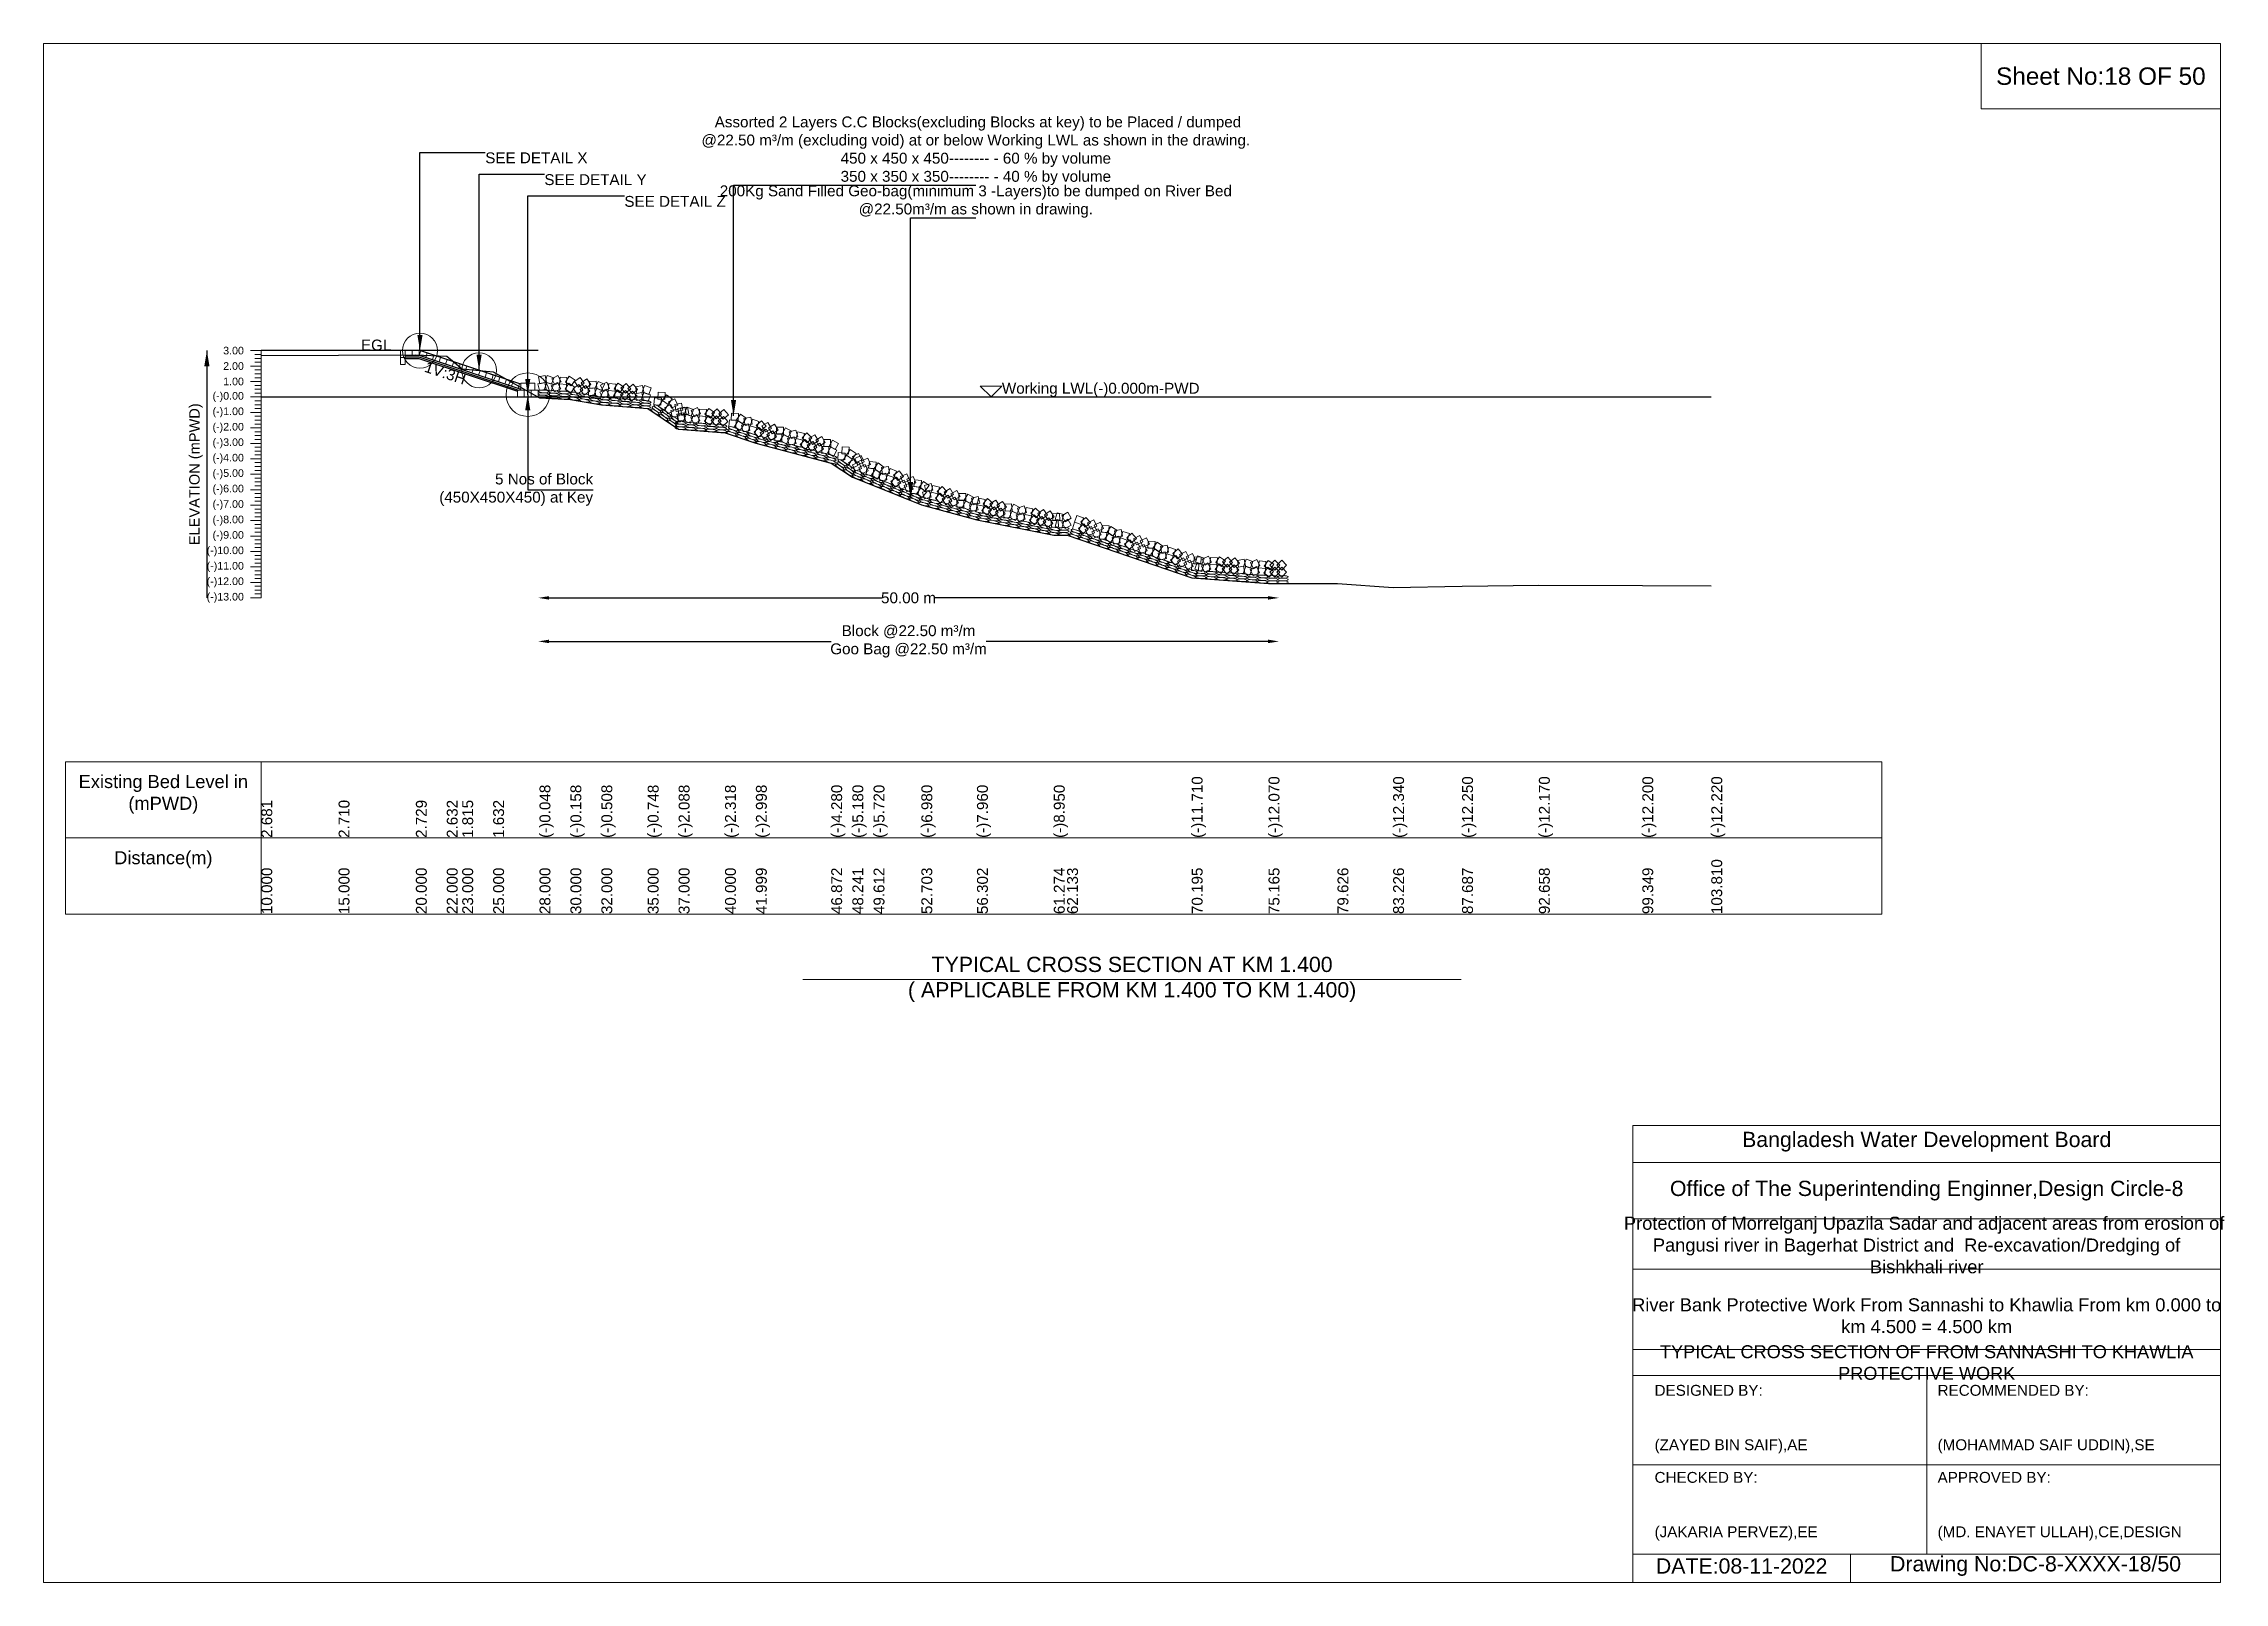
# Model space of a CAD drawing. Header units: inches. Extents: x 89000 to 845017, y -7071 to 0.
# Drawn here: x 355000 to 365017, y -7071 to 0 of the extents above; entities that cross this region are included whole.
import ezdxf

# ---------------------------------------------------------------- set-up
doc = ezdxf.new("R2010")
doc.units = ezdxf.units.IN
doc.header["$LTSCALE"] = 7
doc.header["$MEASUREMENT"] = 0
doc.header["$PDMODE"] = 3
for name, color, linetype, lineweight in [('Cross section Data Border', 7, 'Continuous', 9), ('Cross Section Labels', 7, 'Continuous', 9), ('Existing_Bed_Level for Xsection', 7, 'Continuous', 25), ('Long Section Labels', 7, 'Continuous', 9)]:
    doc.layers.add(name, color=color, linetype=linetype, lineweight=lineweight)
doc.styles.get("Standard").update_dxf_attribs({"font": 'arial.ttf'})
doc.dimstyles.new('Appron Lebeling Style', dxfattribs={"dimtxt": 50, "dimasz": 50, "dimexe": 0.18, "dimexo": 0.0625, "dimgap": 0.09, "dimtad": 0, "dimtih": 1, "dimtoh": 1, "dimdec": 4, "dimzin": 0, "dimdsep": 46, "dimtxsty": 'Standard', "dimcen": 0.09, "dimse1": 1, "dimse2": 1, "dimadec": 0, "dimazin": 0, "dimtfac": 1, "dimtdec": 4, "dimtofl": 0, "dimtmove": 0, "dimatfit": 3, "dimfxl": 1, "dimtolj": 1, "dimtzin": 0, "dimarcsym": 0})
doc.dimstyles.get("Standard").update_dxf_attribs({"dimtxt": 0.18, "dimasz": 0.18, "dimexe": 0.18, "dimexo": 0.0625, "dimgap": 0.09, "dimtad": 0, "dimtih": 1, "dimtoh": 1, "dimdec": 4, "dimzin": 0, "dimdsep": 46, "dimtxsty": 'Standard', "dimcen": 0.09, "dimadec": 0, "dimazin": 0, "dimtfac": 1, "dimtdec": 4, "dimtofl": 0, "dimtmove": 0, "dimatfit": 3, "dimfxl": 1, "dimtolj": 1, "dimtzin": 0, "dimarcsym": 0})

msp = doc.modelspace()

# ---------------------------------------------------------------- texts
at = {"layer": 'Cross section Data Border', "char_height": 60, "width": 800, "attachment_point": 5}
for s, insert in [('Existing Bed Level in (mPWD)', (355550, -3450)), ('Distance(m)', (355550, -3750))]:
    msp.add_mtext(s, dxfattribs=dict(at, insert=insert))
at = {"layer": 'Cross Section Labels'}
for s, insert, char_height, attachment_point in [('Sheet No:18 OF 50', (364450, -150), 80, 5), (' Assorted 2 Layers C.C Blocks(excluding Blocks at key) to be Placed / dumped^J@22.50 m³/m (excluding void) at or below Working LWL as shown in the drawing.^J450 x 450 x 450-------- - 60 % by volume^J350 x 350 x 350-------- - 40 % by volume', (359282.13894, -650), 50, 8), ('SEE DETAIL X', (357028.7588, -500), 50, 1), ('SEE DETAIL Y', (357300.3338, -600), 50, 1), ('SEE DETAIL Z', (357667.7588, -700), 50, 1), ('200Kg Sand Filled Geo-bag(minimum 3 -Layers)to be dumped on River Bed^J@22.50m³/m as shown in drawing.', (359282.13894, -800), 50, 8), ('EGL', (356597.50229, -1410.86), 50, 9), ('Working LWL(-)0.000m-PWD', (359401.9088, -1623.86), 50, 7), ('5 Nos of Block ^J(450X450X450) at Key', (357523.9838, -2049.86), 50, 6), ('TYPICAL CROSS SECTION AT KM 1.400^J( APPLICABLE FROM KM 1.400 TO KM 1.400)', (360000, -4300), 70, 5), ('Bangladesh Water Development Board', (363650, -5046), 70, 5), ('Office of The Superintending Enginner,Design Circle-8', (363650, -5271), 70, 5)]:
    msp.add_mtext(s, dxfattribs=dict(at, insert=insert, char_height=char_height, attachment_point=attachment_point))
at = {"layer": 'Cross Section Labels', "insert": (356853.32021, -1489.80076), "char_height": 50, "attachment_point": 2, "rotation": 341.565051177}
msp.add_mtext('1V:3H', dxfattribs=at)
at = {"layer": 'Cross Section Labels'}
for s, insert, char_height, width, attachment_point in [('Protection of Morrelganj Upazila Sadar and adjacent areas from erosion of  Pangusi river in Bagerhat District and  Re-excavation/Dredging of     Bishkhali river', (363650, -5521), 60, 2800, 5), ('River Bank Protective Work From Sannashi to Khawlia From km 0.000 to km 4.500 = 4.500 km', (363650, -5846), 60, 2700, 5), ('TYPICAL CROSS SECTION OF FROM SANNASHI TO KHAWLIA PROTECTIVE WORK', (363650, -6061), 59.5765532, 2800, 5), ('DESIGNED BY:^J^J^J(ZAYED BIN SAIF),AE', (362400, -6321), 50, 1400, 4), ('RECOMMENDED BY:^J^J^J(MOHAMMAD SAIF UDDIN),SE', (363700, -6321), 50, 1400, 4), ('CHECKED BY:^J^J^J(JAKARIA PERVEZ),EE', (362400, -6721), 50, 1400, 4), ('APPROVED BY:^J^J^J(MD. ENAYET ULLAH),CE,DESIGN', (363700, -6721), 50, 1400, 4), ('DATE:08-11-2022', (362800, -6996), 70, 1400, 5), ('Drawing No:DC-8-XXXX-18/50', (364150, -6996), 70, 2200, 5)]:
    msp.add_mtext(s, dxfattribs=dict(at, insert=insert, char_height=char_height, width=width, attachment_point=attachment_point))
at = {"layer": 'Long Section Labels', "char_height": 35, "attachment_point": 6}
for s, insert in [('3.00', (355920, -1410.86)), ('2.00', (355920, -1481.86)), ('(-)0.00', (355920, -1623.86)), ('1.00', (355920, -1552.86)), ('(-)1.00', (355920, -1694.86)), ('(-)2.00', (355920, -1765.86)), ('(-)3.00', (355920, -1836.86)), ('(-)4.00', (355920, -1907.86)), ('(-)5.00', (355920, -1978.86)), ('(-)6.00', (355920, -2049.86)), ('(-)7.00', (355920, -2120.86)), ('(-)8.00', (355920, -2191.86)), ('(-)9.00', (355920, -2262.86)), ('(-)10.00', (355920, -2333.86)), ('(-)11.00', (355920, -2404.86)), ('(-)12.00', (355920, -2475.86)), ('(-)13.00', (355920, -2546.86))]:
    msp.add_mtext(s, dxfattribs=dict(at, insert=insert))
at = {"layer": 'Long Section Labels', "rotation": 90}
for s, insert, char_height, attachment_point in [('ELEVATION (mPWD)', (355700, -1978.86), 48, 5), ('(-)11.710', (360273.83202, -3650), 50, 1), ('(-)12.070', (360626.75274, -3650), 50, 1), ('(-)12.070', (360626.75274, -3650), 50, 1), ('(-)12.340', (361199.07246, -3650), 50, 1), ('(-)12.250', (361515.78462, -3650), 50, 1), ('(-)12.170', (361868.74429, -3650), 50, 1), ('(-)12.200', (362343.76088, -3650), 50, 1), ('(-)12.220', (362660.52938, -3650), 50, 1), ('2.681', (356000, -3650), 50, 1), ('2.710', (356354.99651, -3650), 50, 1), ('2.729', (356709.99301, -3650), 50, 1), ('2.632', (356851.98438, -3650), 50, 1), ('1.815', (356922.99815, -3650), 50, 1), ('1.632', (357064.98952, -3650), 50, 1), ('(-)0.048', (357277.99466, -3650), 50, 1), ('(-)0.158', (357419.98603, -3650), 50, 1), ('(-)0.508', (357561.97739, -3650), 50, 1), ('(-)0.748', (357774.98253, -3650), 50, 1), ('(-)2.088', (357916.9739, -3650), 50, 1), ('(-)2.318', (358129.97904, -3650), 50, 1), ('(-)2.998', (358271.97041, -3650), 50, 1), ('(-)4.280', (358617.94183, -3650), 50, 1), ('(-)5.180', (358715.11259, -3650), 50, 1), ('(-)5.720', (358812.465, -3650), 50, 1), ('(-)6.980', (359031.90606, -3650), 50, 1), ('(-)7.960', (359287.47543, -3650), 50, 1), ('(-)8.950', (359640.45975, -3650), 50, 1), ('(-)8.950', (359640.45975, -3650), 50, 1), ('10.000', (356000, -4000), 50, 1), ('15.000', (356354.99651, -4000), 50, 1), ('20.000', (356709.99301, -4000), 50, 1), ('22.000', (356851.98438, -4000), 50, 1), ('23.000', (356922.99815, -4000), 50, 1), ('25.000', (357064.98952, -4000), 50, 1), ('28.000', (357277.99466, -4000), 50, 1), ('30.000', (357419.98603, -4000), 50, 1), ('32.000', (357561.97739, -4000), 50, 1), ('35.000', (357774.98253, -4000), 50, 1), ('37.000', (357916.9739, -4000), 50, 1), ('40.000', (358129.97904, -4000), 50, 1), ('41.999', (358271.97041, -4000), 50, 1), ('46.872', (358617.94183, -4000), 50, 1), ('48.241', (358715.11259, -4000), 50, 1), ('49.612', (358812.465, -4000), 50, 1), ('52.703', (359031.90606, -4000), 50, 1), ('56.302', (359287.47543, -4000), 50, 1), ('61.274', (359640.45975, -4000), 50, 1), ('62.133', (359701.46053, -4000), 50, 1), ('70.195', (360273.83202, -4000), 50, 1), ('75.165', (360626.75274, -4000), 50, 1), ('79.626', (360943.4268, -4000), 50, 1), ('83.226', (361199.07246, -4000), 50, 1), ('87.687', (361515.78462, -4000), 50, 1), ('92.658', (361868.74429, -4000), 50, 1), ('99.349', (362343.76088, -4000), 50, 1), ('103.810', (362660.52938, -4000), 50, 1)]:
    msp.add_mtext(s, dxfattribs=dict(at, insert=insert, char_height=char_height, attachment_point=attachment_point))

# ---------------------------------------------------------------- blocks, each defined once
blk = doc.blocks.new('*D291')
at = {"layer": 'Cross Section Labels', "color": 0, "lineweight": -2, "transparency": 16777216}
for p, q in [((357322, -2547), (358851, -2547)), ((360625, -2547), (359096, -2547))]:
    blk.add_line(p, q, dxfattribs=at)
at = {"layer": 'Cross Section Labels', "color": 0, "transparency": 16777216}
for points in [[(357322, -2539), (357322, -2555), (357272, -2547)], [(360625, -2539), (360625, -2555), (360675, -2547)]]:
    blk.add_solid(points, dxfattribs=at)
at = {"layer": 'Defpoints', "color": 0, "transparency": 16777216}
for p in [(357272, -1624), (360675, -2481), (360675, -2547)]:
    blk.add_point(p, dxfattribs=at)
at = {"layer": 'Cross Section Labels', "color": 0, "transparency": 16777216, "insert": (358973, -2547), "char_height": 50, "attachment_point": 5}
blk.add_mtext('\\A1;50.00 m', dxfattribs=at)
blk = doc.blocks.new('*D292')
at = {"layer": 'Cross Section Labels', "color": 0, "lineweight": -2, "transparency": 16777216}
for p, q in [((357322, -2747), (358618, -2747)), ((360625, -2747), (359329, -2747))]:
    blk.add_line(p, q, dxfattribs=at)
at = {"layer": 'Cross Section Labels', "color": 0, "transparency": 16777216}
for points in [[(357322, -2739), (357322, -2755), (357272, -2747)], [(360625, -2739), (360625, -2755), (360675, -2747)]]:
    blk.add_solid(points, dxfattribs=at)
at = {"layer": 'Defpoints', "color": 0, "transparency": 16777216}
for p in [(357272, -1624), (360675, -2481), (360675, -2747)]:
    blk.add_point(p, dxfattribs=at)
at = {"layer": 'Cross Section Labels', "color": 0, "transparency": 16777216, "insert": (358973, -2747), "char_height": 50, "attachment_point": 5}
blk.add_mtext('\\A1;Block @22.50 m³/m ^JGoo Bag @22.50 m³/m ', dxfattribs=at)

# ---------------------------------------------------------------- dimensions: what is measured, and where the dimension line sits
at = {"layer": 'Cross Section Labels'}
for base, text, picture, middle in [((360674.94418, -2546.86), '50.00 m', '*D291', (358973.42649, -2546.86)), ((360674.94418, -2746.86), 'Block @22.50 m³/m ^JGoo Bag @22.50 m³/m ', '*D292', (358973.42649, -2746.86))]:
    dim = msp.add_linear_dim(base=base, p1=(357271.9088, -1623.86), p2=(360674.94418, -2480.83), text=text, dimstyle='Appron Lebeling Style', dxfattribs=at)
    dim.commit()
    dim.dimension.update_dxf_attribs({"geometry": picture, "text_midpoint": middle})

# ---------------------------------------------------------------- linework, layer by layer
at = {"layer": 'Cross section Data Border'}
msp.add_lwpolyline([(355100, -3300), (363443.24145, -3300), (363443.24145, -4000), (355100, -4000)], close=True, dxfattribs=at)
for points in [[(356000, -3300), (356000, -4000)], [(355100, -3650), (363443.24145, -3650)]]:
    msp.add_lwpolyline(points, dxfattribs=at)
at = {"layer": 'Cross Section Labels'}
for points in [[(355000, 0), (365000, 0), (365000, -7071), (355000, -7071)], [(363900, 0), (365000, 0), (365000, -300), (363900, -300)], [(359351.9088, -1623.86), (359401.9088, -1573.86), (359301.9088, -1573.86)]]:
    msp.add_lwpolyline(points, close=True, dxfattribs=at)
for points in [[(358488, -4300), (360000, -4300), (361512, -4300)], [(362300, -7071), (362300, -4971), (365000, -4971)], [(362300, -5141), (365000, -5141)], [(362300, -5401), (365000, -5401)], [(362300, -5631), (365000, -5631)], [(362300, -6001), (365000, -6001)], [(362300, -6121), (365000, -6121)], [(363650, -6121), (363650, -6941)], [(362300, -6531), (365000, -6531)], [(362300, -6941), (365000, -6941)], [(363300, -6941), (363300, -7071)]]:
    msp.add_lwpolyline(points, dxfattribs=at)
for centre, radius in [((356728.7588, -1410.86), 80), ((357000.3338, -1501.385), 80), ((357223.9838, -1613.21), 100)]:
    msp.add_circle(centre, radius, dxfattribs=at)
at = {"layer": 'Existing_Bed_Level for Xsection'}
for points in [[(357271.9088, -1410.86), (356000, -1410.86)], [(356000, -1433.509), (356354.99651, -1431.45), (356709.99301, -1430.101), (356851.98438, -1436.988), (356922.99815, -1494.995), (357064.98952, -1507.988), (357277.99466, -1627.268), (357419.98603, -1635.078), (357561.97739, -1659.928), (357774.98253, -1676.968), (357916.9739, -1772.108), (358129.97904, -1788.438), (358271.97041, -1836.718), (358617.94183, -1927.74), (358715.11259, -1991.64), (358812.465, -2029.98), (359031.90606, -2119.44), (359287.47543, -2189.02), (359640.45975, -2259.31), (359701.46053, -2259.31), (360273.83202, -2455.27), (360626.75274, -2480.83), (360943.4268, -2480.83), (361199.07246, -2500), (361515.78462, -2493.61), (361868.74429, -2487.93), (362343.76088, -2490.06), (362660.52938, -2491.48)], [(357192.0338, -1565.285), (356732.03794, -1411.95305), (356728.7588, -1410.86), (356725.30229, -1410.86), (356661.40229, -1410.86)], [(356661.40229, -1432.16), (356725.30229, -1432.16), (357192.0338, -1587.73717)], [(356661.40229, -1439.26), (356724.15011, -1439.26), (357182.10011, -1591.91)], [(356661.40229, -1446.36), (356722.99794, -1446.36), (357176.0588, -1597.38029)], [(356000, -1623.86), (362660.52938, -1623.86)]]:
    msp.add_lwpolyline(points, dxfattribs=at)
at = {"layer": 'Long Section Labels'}
for points in [[(356000, -1410.86), (355950, -1410.86)], [(356000, -1481.86), (355950, -1481.86)], [(356000, -1428.61), (355970, -1428.61)], [(356000, -1446.36), (355970, -1446.36)], [(356000, -1464.11), (355970, -1464.11)], [(356000, -1499.61), (355970, -1499.61)], [(356000, -2546.86), (356000, -2475.86), (356000, -2404.86), (356000, -2333.86), (356000, -2262.86), (356000, -2191.86), (356000, -2120.86), (356000, -2049.86), (356000, -1978.86), (356000, -1907.86), (356000, -1836.86), (356000, -1765.86), (356000, -1694.86), (356000, -1623.86), (356000, -1552.86), (356000, -1481.86), (356000, -1410.86)], [(356000, -1552.86), (355950, -1552.86)], [(356000, -1517.36), (355970, -1517.36)], [(356000, -1535.11), (355970, -1535.11)], [(356000, -1570.61), (355970, -1570.61)], [(356000, -1588.36), (355970, -1588.36)], [(356000, -1623.86), (355950, -1623.86)], [(356000, -1694.86), (355950, -1694.86)], [(356000, -1606.11), (355970, -1606.11)], [(356000, -1641.61), (355970, -1641.61)], [(356000, -1659.36), (355970, -1659.36)], [(356000, -1677.11), (355970, -1677.11)], [(356000, -1765.86), (355950, -1765.86)], [(356000, -1712.61), (355970, -1712.61)], [(356000, -1730.36), (355970, -1730.36)], [(356000, -1748.11), (355970, -1748.11)], [(356000, -1783.61), (355970, -1783.61)], [(356000, -1801.36), (355970, -1801.36)], [(356000, -1836.86), (355950, -1836.86)], [(356000, -1819.11), (355970, -1819.11)], [(356000, -1854.61), (355970, -1854.61)], [(356000, -1872.36), (355970, -1872.36)], [(356000, -1890.11), (355970, -1890.11)], [(356000, -1907.86), (355950, -1907.86)], [(356000, -1978.86), (355950, -1978.86)], [(356000, -1925.61), (355970, -1925.61)], [(356000, -1943.36), (355970, -1943.36)], [(356000, -1961.11), (355970, -1961.11)], [(356000, -1996.61), (355970, -1996.61)], [(356000, -2049.86), (355950, -2049.86)], [(356000, -2014.36), (355970, -2014.36)], [(356000, -2032.11), (355970, -2032.11)], [(356000, -2067.61), (355970, -2067.61)], [(356000, -2085.36), (355970, -2085.36)], [(356000, -2103.11), (355970, -2103.11)], [(356000, -2120.86), (355950, -2120.86)], [(356000, -2191.86), (355950, -2191.86)], [(356000, -2138.61), (355970, -2138.61)], [(356000, -2156.36), (355970, -2156.36)], [(356000, -2174.11), (355970, -2174.11)], [(356000, -2262.86), (355950, -2262.86)], [(356000, -2209.61), (355970, -2209.61)], [(356000, -2227.36), (355970, -2227.36)], [(356000, -2245.11), (355970, -2245.11)], [(356000, -2280.61), (355970, -2280.61)], [(356000, -2298.36), (355970, -2298.36)], [(356000, -2333.86), (355950, -2333.86)], [(356000, -2316.11), (355970, -2316.11)], [(356000, -2351.61), (355970, -2351.61)], [(356000, -2369.36), (355970, -2369.36)], [(356000, -2387.11), (355970, -2387.11)], [(356000, -2404.86), (355950, -2404.86)], [(356000, -2475.86), (355950, -2475.86)], [(356000, -2422.61), (355970, -2422.61)], [(356000, -2440.36), (355970, -2440.36)], [(356000, -2458.11), (355970, -2458.11)], [(356000, -2493.61), (355970, -2493.61)], [(356000, -2546.86), (355950, -2546.86)], [(356000, -2511.36), (355970, -2511.36)], [(356000, -2529.11), (355970, -2529.11)]]:
    msp.add_lwpolyline(points, dxfattribs=at)
for points in [[(356661.40229, -1410.86), (356640.10229, -1410.86), (356640.10229, -1442.81), (356661.40229, -1442.81)], [(356661.40229, -1442.81), (356640.10229, -1442.81), (356640.10229, -1474.76), (356661.40229, -1474.76)], [(356693.35229, -1410.86), (356661.40229, -1410.86), (356661.40229, -1432.16), (356693.35229, -1432.16)], [(356725.30229, -1410.86), (356693.35229, -1410.86), (356693.35229, -1432.16), (356725.30229, -1432.16)], [(356762.34837, -1422.05652), (356732.03794, -1411.95305), (356725.30229, -1432.16), (356755.61272, -1442.26348)], [(356792.6588, -1432.16), (356762.34837, -1422.05652), (356755.61272, -1442.26348), (356785.92315, -1452.36695)], [(356822.96923, -1442.26348), (356792.6588, -1432.16), (356785.92315, -1452.36695), (356816.23358, -1462.47043)], [(356853.27966, -1452.36695), (356822.96923, -1442.26348), (356816.23358, -1462.47043), (356846.54401, -1472.57391)], [(356883.59009, -1462.47043), (356853.27966, -1452.36695), (356846.54401, -1472.57391), (356876.85444, -1482.67739)], [(356913.90053, -1472.57391), (356883.59009, -1462.47043), (356876.85444, -1482.67739), (356907.16487, -1492.78086)], [(356944.21096, -1482.67739), (356913.90053, -1472.57391), (356907.16487, -1492.78086), (356937.47531, -1502.88434)], [(356974.52139, -1492.78086), (356944.21096, -1482.67739), (356937.47531, -1502.88434), (356967.78574, -1512.98782)], [(357004.83182, -1502.88434), (356974.52139, -1492.78086), (356967.78574, -1512.98782), (356998.09617, -1523.09129)], [(357035.14225, -1512.98782), (357004.83182, -1502.88434), (356998.09617, -1523.09129), (357028.4066, -1533.19477)], [(357065.45268, -1523.09129), (357035.14225, -1512.98782), (357028.4066, -1533.19477), (357058.71703, -1543.29825)], [(357095.76311, -1533.19477), (357065.45268, -1523.09129), (357058.71703, -1543.29825), (357089.02746, -1553.40173)], [(357126.07354, -1543.29825), (357095.76311, -1533.19477), (357089.02746, -1553.40173), (357119.33789, -1563.5052)], [(357156.38398, -1553.40173), (357126.07354, -1543.29825), (357119.33789, -1563.5052), (357149.64832, -1573.60868)], [(357186.69441, -1563.5052), (357156.38398, -1553.40173), (357149.64832, -1573.60868), (357179.95876, -1583.71216)], [(357208.0088, -1591.91), (357176.0588, -1591.91), (357176.0588, -1623.86), (357208.0088, -1623.86)], [(357223.9838, -1559.96), (357192.0338, -1559.96), (357192.0338, -1591.91), (357223.9838, -1591.91)], [(357239.9588, -1591.91), (357208.0088, -1591.91), (357208.0088, -1623.86), (357239.9588, -1623.86)], [(357255.9338, -1559.96), (357223.9838, -1559.96), (357223.9838, -1591.91), (357255.9338, -1591.91)], [(357271.9088, -1591.91), (357239.9588, -1591.91), (357239.9588, -1623.86), (357271.9088, -1623.86)], [(357302.1967, -1556.73817), (357270.92912, -1563.30632), (357277.49726, -1594.5739), (357308.76485, -1588.00576)], [(357303.95141, -1524.83639), (357272.68382, -1531.40454), (357279.25197, -1562.67212), (357310.51956, -1556.10398)], [(357341.90696, -1567.21034), (357311.54836, -1557.25254), (357301.59056, -1587.61115), (357331.94917, -1597.56894)], [(357343.66167, -1535.30856), (357313.30306, -1525.35076), (357303.34527, -1555.70937), (357333.70387, -1565.66716)], [(357360.70031, -1557.70148), (357332.18657, -1572.11568), (357346.60077, -1600.62942), (357375.11451, -1586.21522)], [(357362.45502, -1525.7997), (357333.94128, -1540.2139), (357348.35548, -1568.72764), (357376.86922, -1554.31344)], [(357402.38056, -1565.84661), (357370.47878, -1564.09191), (357368.72408, -1595.99369), (357400.62586, -1597.74839)], [(357404.13527, -1533.94483), (357372.23349, -1532.19013), (357370.47878, -1564.09191), (357402.38056, -1565.84661)], [(357439.56177, -1578.02167), (357412.80092, -1560.56718), (357395.34643, -1587.32804), (357422.10728, -1604.78253)], [(357441.31648, -1546.11989), (357414.55562, -1528.66541), (357397.10113, -1555.42626), (357423.86199, -1572.88075)], [(357459.03224, -1565.99792), (357432.87645, -1584.34668), (357451.22521, -1610.50247), (357477.381, -1592.15371)], [(357464.54012, -1534.52625), (357438.38433, -1552.87501), (357456.73308, -1579.0308), (357482.88888, -1560.68204)], [(357508.85577, -1597.64387), (357490.48619, -1571.50269), (357464.34501, -1589.87227), (357482.7146, -1616.01345)], [(357514.36365, -1566.1722), (357495.99406, -1540.03103), (357469.85289, -1558.40061), (357488.22247, -1584.54178)], [(357532.56837, -1581.93799), (357500.7441, -1584.76964), (357503.57575, -1616.59391), (357535.40002, -1613.76226)], [(357538.07625, -1550.46632), (357506.25197, -1553.29797), (357509.08362, -1585.12224), (357540.9079, -1582.29059)], [(357570.76499, -1597.02404), (357541.79394, -1583.55256), (357528.32246, -1612.52361), (357557.29351, -1625.99509)], [(357576.27287, -1565.55237), (357547.30182, -1552.08089), (357533.83034, -1581.05194), (357562.80139, -1594.52342)], [(357583.88232, -1587.44018), (357555.01881, -1601.14057), (357568.7192, -1630.00407), (357597.5827, -1616.30368)], [(357586.43011, -1555.59192), (357557.56661, -1569.29231), (357571.267, -1598.15582), (357600.1305, -1584.45543)], [(357625.34704, -1596.6197), (357593.49878, -1594.0719), (357590.95098, -1625.92015), (357622.79924, -1628.46795)], [(357627.89483, -1564.77144), (357596.04658, -1562.22364), (357593.49878, -1594.0719), (357625.34704, -1596.6197)], [(357662.21385, -1609.71596), (357635.8955, -1591.60113), (357617.78067, -1617.91948), (357644.09902, -1636.03431)], [(357664.76165, -1577.86771), (357638.4433, -1559.75288), (357620.32847, -1586.07123), (357646.64682, -1604.18606)], [(357673.65605, -1593.84612), (357649.32612, -1614.55499), (357670.03498, -1638.88492), (357694.36491, -1618.17605)], [(357676.20385, -1561.99787), (357651.87392, -1582.70673), (357672.58278, -1607.03666), (357696.91271, -1586.3278)], [(357726.2146, -1620.70592), (357705.48637, -1596.39249), (357681.17294, -1617.12072), (357701.90117, -1641.43415)], [(357728.7624, -1588.85766), (357708.03417, -1564.54423), (357683.72074, -1585.27247), (357704.44897, -1609.5859)], [(357750.90635, -1571.00808), (357719.48504, -1576.79634), (357725.27329, -1608.21765), (357756.6946, -1602.42939)], [(357790.34379, -1582.4649), (357760.24231, -1571.75494), (357749.53235, -1601.85643), (357779.63384, -1612.56638)], [(357855.57604, -1603.42972), (357823.69844, -1601.28), (357821.54872, -1633.15759), (357853.42631, -1635.30732)], [(357748.35855, -1602.85634), (357716.93724, -1608.64459), (357722.72549, -1640.0659), (357754.1468, -1634.27765)], [(357787.796, -1614.31315), (357757.69451, -1603.6032), (357746.98455, -1633.70468), (357777.08604, -1644.41464)], [(357837.79141, -1629.97232), (357805.91382, -1627.8226), (357803.76409, -1659.70019), (357835.64169, -1661.84992)], [(357869.48397, -1658.24189), (357842.94136, -1640.45727), (357825.15674, -1666.99987), (357851.69934, -1684.78449)], [(357887.26859, -1631.69929), (357860.72599, -1613.91467), (357842.94136, -1640.45727), (357869.48397, -1658.24189)], [(357895.25106, -1687.68219), (357881.13964, -1659.0174), (357852.47485, -1673.12882), (357866.58627, -1701.79361)], [(357913.03568, -1661.13959), (357898.92426, -1632.4748), (357870.25947, -1646.58622), (357884.37089, -1675.25101)], [(357912.98865, -1679.42668), (357881.64211, -1685.60703), (357887.82245, -1716.95357), (357919.169, -1710.77323)], [(357930.77328, -1652.88408), (357899.42673, -1659.06443), (357905.60708, -1690.41097), (357936.95362, -1684.23063)], [(357945.72161, -1728.54291), (357939.51631, -1697.20129), (357908.1747, -1703.4066), (357914.38, -1734.74821)], [(357942.68165, -1702.11576), (357911.27969, -1708.00808), (357917.17201, -1739.41004), (357948.57397, -1733.51772)], [(357945.12393, -1670.25924), (357913.72197, -1676.15156), (357919.61428, -1707.55352), (357951.01624, -1701.6612)], [(357963.50624, -1702.00031), (357957.30093, -1670.65869), (357925.95932, -1676.864), (357932.16462, -1708.20561)], [(357982.15684, -1713.44186), (357952.02004, -1702.83169), (357941.40986, -1732.96849), (357971.54666, -1743.57866)], [(357984.59911, -1681.58534), (357954.46231, -1670.97517), (357943.85214, -1701.11197), (357973.98894, -1711.72214)], [(358003.59315, -1672.48398), (357974.7752, -1686.27992), (357988.57113, -1715.09788), (358017.38909, -1701.30194)], [(358045.08806, -1681.52608), (358013.23154, -1679.08381), (358010.78927, -1710.94033), (358042.64578, -1713.3826)], [(358081.99806, -1694.50014), (358055.61984, -1676.4726), (358037.5923, -1702.85082), (358063.97052, -1720.87836)], [(358093.38762, -1678.59248), (358069.12643, -1699.38183), (358089.91578, -1723.64302), (358114.17697, -1702.85367)], [(358146.03487, -1705.27801), (358125.2262, -1681.03338), (358100.98157, -1701.84205), (358121.79024, -1726.08667)], [(358192.05202, -1700.01072), (358160.17107, -1697.91129), (358158.07165, -1729.79224), (358189.9526, -1731.89167)], [(358001.15088, -1704.3405), (357972.33292, -1718.13644), (357986.12886, -1746.95439), (358014.94682, -1733.15846)], [(358042.64578, -1713.3826), (358010.78927, -1710.94033), (358008.34699, -1742.79685), (358040.20351, -1745.23912)], [(358079.55579, -1726.35666), (358053.17757, -1708.32912), (358035.15003, -1734.70734), (358061.52825, -1752.73488)], [(358090.94534, -1710.449), (358066.68415, -1731.23835), (358087.47351, -1755.49954), (358111.7347, -1734.71019)], [(358143.59259, -1737.13452), (358122.78392, -1712.8899), (358098.5393, -1733.69857), (358119.34797, -1757.94319)], [(358181.76667, -1730.25992), (358149.88572, -1728.16049), (358147.7863, -1760.04144), (358179.66725, -1762.14087)], [(358217.18676, -1751.04424), (358190.63389, -1733.27495), (358172.8646, -1759.82783), (358199.41748, -1777.59711)], [(358227.47211, -1720.79504), (358200.91924, -1703.02575), (358183.14996, -1729.57863), (358209.70283, -1747.34791)], [(358237.84714, -1746.95067), (358206.50417, -1753.14913), (358212.70262, -1784.4921), (358244.04559, -1778.29364)], [(358248.13249, -1716.70147), (358216.78952, -1722.89993), (358222.98798, -1754.2429), (358254.33094, -1748.04444)], [(358275.79135, -1766.02481), (358245.54216, -1755.73946), (358235.2568, -1785.98866), (358265.506, -1796.27401)], [(358286.07671, -1735.77562), (358255.82751, -1725.49026), (358245.54216, -1755.73946), (358275.79135, -1766.02481)], [(358308.3171, -1787.76763), (358287.24882, -1763.74827), (358263.22945, -1784.81655), (358284.29774, -1808.83591)], [(358318.60245, -1757.51843), (358297.53417, -1733.49907), (358273.51481, -1754.56735), (358294.58309, -1778.58672)], [(358318.84252, -1771.72795), (358291.23939, -1787.81737), (358307.3288, -1815.42051), (358334.93194, -1799.33109)], [(358326.97165, -1740.82941), (358299.36852, -1756.91883), (358315.45793, -1784.52197), (358343.06107, -1768.43255)], [(358365.83506, -1807.44282), (358349.72367, -1779.85251), (358322.13335, -1795.9639), (358338.24474, -1823.55421)], [(358373.96419, -1776.54428), (358357.8528, -1748.95397), (358330.26248, -1765.06536), (358346.37387, -1792.65568)], [(358390.78186, -1793.78197), (358358.83222, -1793.93337), (358358.98362, -1825.88301), (358390.93326, -1825.73161)], [(358398.91099, -1762.88343), (358366.96135, -1763.03483), (358367.11275, -1794.98447), (358399.06239, -1794.83307)], [(358427.57797, -1812.01977), (358399.83942, -1796.16493), (358383.98459, -1823.90348), (358411.72314, -1839.75831)], [(358435.7071, -1781.12123), (358407.96856, -1765.26639), (358392.11372, -1793.00494), (358419.85227, -1808.85977)], [(358456.02782, -1775.58257), (358425.1993, -1783.97334), (358433.59008, -1814.80186), (358464.4186, -1806.41108)], [(358495.22132, -1791.93664), (358464.32279, -1783.80751), (358456.19365, -1814.70605), (358487.09219, -1822.83518)], [(358529.19779, -1811.33442), (358506.48998, -1788.85871), (358484.01427, -1811.56653), (358506.72208, -1834.04224)], [(358543.26143, -1797.73333), (358515.65829, -1813.82274), (358531.74771, -1841.42588), (358559.35084, -1825.33647)], [(358447.89869, -1806.48111), (358417.07017, -1814.87188), (358425.46095, -1845.7004), (358456.28947, -1837.30962)], [(358487.09219, -1822.83518), (358456.19365, -1814.70605), (358448.06452, -1845.60459), (358478.96306, -1853.73372)], [(358521.06866, -1842.23296), (358498.36085, -1819.75725), (358475.88513, -1842.46507), (358498.59295, -1864.94078)], [(358535.1323, -1828.63187), (358507.52916, -1844.72128), (358523.61858, -1872.32442), (358551.22171, -1856.23501)], [(358582.12483, -1864.34674), (358566.01344, -1836.75642), (358538.42312, -1852.86781), (358554.53451, -1880.45813)], [(358590.25396, -1833.4482), (358574.14257, -1805.85788), (358546.55225, -1821.96927), (358562.66364, -1849.55959)], [(358607.07164, -1850.68588), (358575.12199, -1850.83729), (358575.2734, -1882.78693), (358607.22304, -1882.63552)], [(358615.20077, -1819.78734), (358583.25113, -1819.93875), (358583.40253, -1851.88839), (358615.35217, -1851.73699)], [(358643.86774, -1868.92368), (358616.1292, -1853.06885), (358600.27437, -1880.80739), (358628.01291, -1896.66222)], [(358651.99687, -1838.02514), (358624.25833, -1822.17031), (358608.4035, -1849.90885), (358636.14204, -1865.76368)], [(358682.29079, -1881.48499), (358650.39582, -1879.6105), (358648.52134, -1911.50547), (358680.4163, -1913.37995)], [(358699.84564, -1854.78986), (358667.95068, -1852.91538), (358666.07619, -1884.81034), (358697.97116, -1886.68483)], [(358714.22617, -1909.47995), (358687.53105, -1891.92509), (358669.9762, -1918.62022), (358696.67132, -1936.17507)], [(358731.78103, -1882.78482), (358705.0859, -1865.22997), (358687.53105, -1891.92509), (358714.22617, -1909.47995)], [(358757.80128, -1912.00161), (358743.44296, -1883.45969), (358714.90104, -1897.81801), (358729.25936, -1926.35993)], [(358756.12908, -1893.08789), (358726.82486, -1905.81838), (358739.55535, -1935.1226), (358768.85957, -1922.39211)], [(358740.24643, -1938.69673), (358725.88811, -1910.15481), (358697.34619, -1924.51314), (358711.70451, -1953.05505)], [(358744.42152, -1922.81558), (358715.1173, -1935.54607), (358727.84779, -1964.85029), (358757.152, -1952.1198)], [(358786.88629, -1963.81063), (358774.13247, -1934.51655), (358744.8384, -1947.27037), (358757.59221, -1976.56444)], [(358798.59385, -1934.08294), (358785.84003, -1904.78887), (358756.54596, -1917.54268), (358769.29978, -1946.83675)], [(358813.26692, -1953.17935), (358781.52131, -1949.57117), (358777.91314, -1981.31678), (358809.65874, -1984.92495)], [(358824.97449, -1923.45166), (358793.22888, -1919.84348), (358789.6207, -1951.58909), (358821.36631, -1955.19727)], [(358847.66205, -1975.61917), (358821.98126, -1956.61129), (358802.97338, -1982.29208), (358828.65417, -2001.29996)], [(358859.36962, -1945.89148), (358833.68883, -1926.8836), (358814.68095, -1952.56439), (358840.36173, -1971.57227)], [(358869.17481, -1973.18193), (358837.51939, -1977.5105), (358841.84795, -2009.16592), (358873.50338, -2004.83736)], [(358881.23617, -1943.59602), (358849.58074, -1947.92458), (358853.90931, -1979.58001), (358885.56473, -1975.25144)], [(358905.92093, -1994.473), (358876.33502, -1982.41165), (358864.27367, -2011.99756), (358893.85958, -2024.05891)], [(358917.98228, -1964.88708), (358888.39637, -1952.82573), (358876.33502, -1982.41165), (358905.92093, -1994.473)], [(358937.09983, -2018.10667), (358917.49325, -1992.88001), (358892.26659, -2012.48659), (358911.87318, -2037.71325)], [(358949.16119, -1988.52075), (358929.5546, -1963.29409), (358904.32794, -1982.90068), (358923.93453, -2008.12734)], [(358964.86747, -1976.85507), (358935.41347, -1989.23508), (358947.79349, -2018.68907), (358977.24748, -2006.30906)], [(359006.84019, -2018.35375), (358994.43672, -1988.90962), (358964.9926, -2001.31309), (358977.39606, -2030.75721)], [(358952.80612, -2006.44098), (358923.35212, -2018.82099), (358935.73213, -2048.27498), (358965.18613, -2035.89497)], [(358994.77883, -2047.93967), (358982.37537, -2018.49554), (358952.93125, -2030.899), (358965.33471, -2060.34313)], [(359021.28441, -2037.62384), (358989.58411, -2033.63722), (358985.59749, -2065.33753), (359017.2978, -2069.32414)], [(359033.34577, -2008.03792), (359001.64546, -2004.05131), (358997.65885, -2035.75162), (359029.35915, -2039.73823)], [(359055.40941, -2060.47237), (359029.9572, -2041.15949), (359010.64432, -2066.61171), (359036.09654, -2085.92458)], [(359067.47077, -2030.88645), (359042.01855, -2011.57358), (359022.70567, -2037.02579), (359048.15789, -2056.33867)], [(359068.4694, -2052.69714), (359037.57026, -2060.824), (359045.69712, -2091.72313), (359076.59625, -2083.59627)], [(359076.86244, -2021.86924), (359045.9633, -2029.9961), (359054.09016, -2060.89524), (359084.9893, -2052.76838)], [(359107.52163, -2069.38575), (359076.69373, -2060.99271), (359068.30068, -2091.82061), (359099.12858, -2100.21365)], [(359115.91467, -2038.55786), (359085.08677, -2030.16481), (359076.69373, -2060.99271), (359107.52163, -2069.38575)], [(359141.33098, -2089.07336), (359118.81618, -2066.4043), (359096.14712, -2088.91909), (359118.66192, -2111.58815)], [(359149.72403, -2058.24546), (359127.20923, -2035.5764), (359104.54017, -2058.0912), (359127.05497, -2080.76026)], [(359155.51041, -2075.59302), (359127.7707, -2091.44581), (359143.62349, -2119.18552), (359171.3632, -2103.33273)], [(359163.90345, -2044.76512), (359136.16374, -2060.61791), (359152.01654, -2088.35762), (359179.75625, -2072.50483)], [(359202.19583, -2111.70841), (359186.32095, -2083.98134), (359158.59387, -2099.85622), (359174.46875, -2127.58329)], [(359210.58887, -2080.88052), (359194.71399, -2053.15344), (359166.98692, -2069.02832), (359182.86179, -2096.75539)], [(359227.25853, -2098.26138), (359195.30876, -2098.13957), (359195.18696, -2130.08934), (359227.13673, -2130.21114)], [(359235.65158, -2067.43348), (359203.70181, -2067.31168), (359203.58001, -2099.26144), (359235.52977, -2099.38325)], [(359263.89734, -2116.81315), (359236.29539, -2100.72171), (359220.20394, -2128.32366), (359247.8059, -2144.4151)], [(359272.29039, -2085.98525), (359244.68843, -2069.89381), (359228.59699, -2097.49576), (359256.19894, -2113.58721)], [(359292.65773, -2080.62055), (359261.75859, -2088.74741), (359269.88545, -2119.64655), (359300.78458, -2111.51969)], [(359325.25777, -2094.46809), (359293.92299, -2088.22837), (359287.68328, -2119.56315), (359319.01806, -2125.80287)], [(359360.34842, -2111.76898), (359336.31895, -2090.71222), (359315.26219, -2114.74169), (359339.29166, -2135.79845)], [(359373.56105, -2097.33977), (359346.98481, -2115.07408), (359364.71912, -2141.65033), (359391.29536, -2123.91602)], [(359422.63366, -2130.13809), (359404.87819, -2103.57597), (359378.31607, -2121.33144), (359396.07154, -2147.89356)], [(359284.26468, -2111.44845), (359253.36554, -2119.57531), (359261.4924, -2150.47445), (359292.39154, -2142.34759)], [(359319.01806, -2125.80287), (359287.68328, -2119.56315), (359281.44356, -2150.89793), (359312.77834, -2157.13765)], [(359354.1087, -2143.10376), (359330.07923, -2122.047), (359309.02248, -2146.07647), (359333.05195, -2167.13323)], [(359367.32134, -2128.67455), (359340.74509, -2146.40886), (359358.4794, -2172.98511), (359385.05565, -2155.2508)], [(359416.39394, -2161.47287), (359398.63847, -2134.91075), (359372.07636, -2152.66622), (359389.83183, -2179.22834)], [(359440.46607, -2146.32379), (359408.58446, -2148.41312), (359410.67379, -2180.29473), (359442.5554, -2178.2054)], [(359446.70579, -2114.98901), (359414.82417, -2117.07834), (359416.91351, -2148.95995), (359448.79512, -2146.87062)], [(359478.30079, -2162.29578), (359449.65151, -2148.15289), (359435.50863, -2176.80217), (359464.15791, -2190.94506)], [(359484.54051, -2130.961), (359455.89123, -2116.81811), (359441.74834, -2145.46739), (359470.39762, -2159.61028)], [(359498.24809, -2155.53458), (359467.98537, -2165.78009), (359478.23089, -2196.04281), (359508.49361, -2185.79729)], [(359504.4878, -2124.19979), (359474.22509, -2134.44531), (359484.47061, -2164.70803), (359514.73332, -2154.46251)], [(359538.36152, -2169.48087), (359507.02674, -2163.24116), (359500.78702, -2194.57594), (359532.1218, -2200.81565)], [(359544.60123, -2138.14609), (359513.26645, -2131.90638), (359507.02674, -2163.24116), (359538.36152, -2169.48087)], [(359573.45216, -2186.78177), (359549.42269, -2165.72501), (359528.36594, -2189.75448), (359552.39541, -2210.81124)], [(359579.69188, -2155.44699), (359555.66241, -2134.39023), (359534.60565, -2158.4197), (359558.63512, -2179.47646)], [(359586.6648, -2172.35256), (359560.08855, -2190.08687), (359577.82286, -2216.66311), (359604.39911, -2198.9288)], [(359592.90451, -2141.01778), (359566.32827, -2158.75209), (359584.06258, -2185.32833), (359610.63882, -2167.59402)], [(359635.7374, -2205.15088), (359617.98193, -2178.58876), (359591.41982, -2196.34423), (359609.17529, -2222.90634)], [(359641.97712, -2173.8161), (359624.22165, -2147.25398), (359597.65954, -2165.00945), (359615.415, -2191.57156)], [(359659.80953, -2190.0018), (359627.92792, -2192.09113), (359630.01725, -2223.97274), (359661.89886, -2221.88341)], [(359666.04925, -2158.66702), (359634.16764, -2160.75635), (359636.25697, -2192.63796), (359668.13858, -2190.54863)], [(359686.12676, -2163.88289), (359655.26709, -2155.60743), (359646.99163, -2186.46711), (359677.85131, -2194.74257)], [(359686.12676, -2195.83289), (359655.26709, -2187.55743), (359646.99163, -2218.41711), (359677.85131, -2226.69257)], [(359704.36952, -2153.35625), (359676.69045, -2169.31468), (359692.64888, -2196.99375), (359720.32795, -2181.03532)], [(359704.36952, -2185.30625), (359676.69045, -2201.26468), (359692.64888, -2228.94375), (359720.32795, -2212.98532)], [(359766.08716, -2209.39191), (359735.85963, -2199.04306), (359725.51077, -2229.2706), (359755.73831, -2239.61945)], [(359776.43601, -2179.16438), (359746.20848, -2168.81553), (359735.85963, -2199.04306), (359766.08716, -2209.39191)], [(359808.91603, -2200.97545), (359787.89823, -2176.9119), (359763.83468, -2197.9297), (359784.85247, -2221.99325)], [(359823.92914, -2188.43025), (359795.23171, -2202.47517), (359809.27663, -2231.1726), (359837.97406, -2217.12768)], [(359868.20742, -2227.45951), (359854.13965, -2198.77327), (359825.45341, -2212.84104), (359839.52119, -2241.52728)], [(359798.56718, -2231.20298), (359777.54938, -2207.13943), (359753.48582, -2228.15723), (359774.50362, -2252.22078)], [(359813.58029, -2218.65778), (359784.88286, -2232.70271), (359798.92778, -2261.40014), (359827.62521, -2247.35521)], [(359857.85857, -2257.68704), (359843.7908, -2229.0008), (359815.10456, -2243.06858), (359829.17234, -2271.75481)], [(359883.73052, -2245.87161), (359851.85405, -2243.70524), (359849.68768, -2275.58171), (359881.56415, -2277.74808)], [(359894.07937, -2215.64408), (359862.2029, -2213.47771), (359860.03653, -2245.35418), (359891.913, -2247.52055)], [(359919.10689, -2266.73026), (359892.59139, -2248.90526), (359874.76638, -2275.42076), (359901.28188, -2293.24576)], [(359929.45574, -2236.50273), (359902.94024, -2218.67773), (359885.11523, -2245.19323), (359911.63073, -2263.01823)], [(359939.77581, -2262.68009), (359908.4199, -2268.81272), (359914.55252, -2300.16863), (359945.90844, -2294.03601)], [(359950.12466, -2232.45256), (359918.76875, -2238.58518), (359924.90137, -2269.9411), (359956.25729, -2263.80848)], [(359977.67989, -2281.83387), (359947.45236, -2271.48502), (359937.10351, -2301.71256), (359967.33104, -2312.06141)], [(359988.02874, -2251.60634), (359957.80121, -2241.25749), (359947.45236, -2271.48502), (359977.67989, -2281.83387)], [(360010.15991, -2303.64494), (359989.14211, -2279.58139), (359965.07856, -2300.59919), (359986.09636, -2324.66274)], [(360020.50876, -2273.41741), (359999.49096, -2249.35386), (359975.42741, -2270.37165), (359996.44521, -2294.43521)], [(360025.17302, -2291.09974), (359996.47559, -2305.14466), (360010.52052, -2333.8421), (360039.21795, -2319.79717)], [(360035.52187, -2260.87221), (360006.82444, -2274.91713), (360020.86937, -2303.61456), (360049.5668, -2289.56964)], [(360069.45131, -2330.129), (360055.38353, -2301.44276), (360026.6973, -2315.51054), (360040.76507, -2344.19677)], [(360079.80016, -2299.90147), (360065.73238, -2271.21523), (360037.04615, -2285.283), (360051.11392, -2313.96924)], [(360105.6721, -2288.08603), (360073.79563, -2285.91967), (360071.62927, -2317.79614), (360103.50574, -2319.9625)], [(360141.04847, -2308.94469), (360114.53297, -2291.11969), (360096.70797, -2317.63519), (360123.22347, -2335.46019)], [(360095.32325, -2318.31357), (360063.44678, -2316.1472), (360061.28042, -2348.02367), (360093.15689, -2350.19004)], [(360130.69962, -2339.17222), (360104.18412, -2321.34722), (360086.35912, -2347.86272), (360112.87462, -2365.68772)], [(360151.36855, -2335.12205), (360120.01263, -2341.25468), (360126.14526, -2372.61059), (360157.50117, -2366.47797)], [(360161.7174, -2304.89452), (360130.36148, -2311.02714), (360136.49411, -2342.38306), (360167.85002, -2336.25043)], [(360189.27263, -2354.27583), (360159.04509, -2343.92698), (360148.69624, -2374.15451), (360178.92378, -2384.50337)], [(360199.62148, -2324.0483), (360169.39395, -2313.69945), (360159.04509, -2343.92698), (360189.27263, -2354.27583)], [(360221.75264, -2376.0869), (360200.73485, -2352.02335), (360176.67129, -2373.04115), (360197.68909, -2397.1047)], [(360232.1015, -2345.85937), (360211.0837, -2321.79582), (360187.02014, -2342.81361), (360208.03794, -2366.87717)], [(360236.76575, -2363.5417), (360208.06832, -2377.58662), (360222.11325, -2406.28405), (360250.81068, -2392.23913)], [(360247.11461, -2333.31416), (360218.41717, -2347.35909), (360232.4621, -2376.05652), (360261.15953, -2362.0116)], [(360281.04404, -2402.57096), (360266.97627, -2373.88472), (360238.29003, -2387.9525), (360252.3578, -2416.63873)], [(360291.39289, -2372.34343), (360277.32512, -2343.65719), (360248.63888, -2357.72496), (360262.70665, -2386.4112)], [(360306.91599, -2390.75553), (360275.03952, -2388.58916), (360272.87315, -2420.46563), (360304.74962, -2422.632)], [(360317.26484, -2360.52799), (360285.38837, -2358.36163), (360283.222, -2390.2381), (360315.09847, -2392.40446)], [(360328.91412, -2395.61591), (360298.73284, -2385.13292), (360288.24985, -2415.3142), (360318.43113, -2425.79719)], [(360331.22203, -2363.74938), (360301.04075, -2353.26639), (360290.55776, -2383.44766), (360320.73904, -2393.93065)], [(360347.86961, -2386.43453), (360319.11009, -2400.35187), (360333.02743, -2429.1114), (360361.78695, -2415.19405)], [(360350.17752, -2354.568), (360321.418, -2368.48534), (360335.33534, -2397.24486), (360364.09486, -2383.32752)], [(360389.40228, -2395.30156), (360357.53574, -2392.99365), (360355.22783, -2424.86019), (360387.09437, -2427.16809)], [(360391.71019, -2363.43502), (360359.84365, -2361.12712), (360357.53574, -2392.99365), (360389.40228, -2395.30156)], [(360426.36666, -2408.11985), (360399.91266, -2390.20371), (360381.99652, -2416.65771), (360408.45053, -2434.57385)], [(360428.67457, -2376.25331), (360402.22056, -2358.33717), (360384.30443, -2384.79118), (360410.75843, -2402.70732)], [(360437.68904, -2392.1643), (360413.51573, -2413.05578), (360434.40722, -2437.22908), (360458.58052, -2416.3376)], [(360439.99694, -2360.29776), (360415.82364, -2381.18924), (360436.71512, -2405.36254), (360460.88843, -2384.47106)], [(360490.44835, -2418.62756), (360469.53763, -2394.47091), (360445.38097, -2415.38163), (360466.2917, -2439.53829)], [(360492.75626, -2386.76103), (360471.84553, -2362.60437), (360447.68888, -2383.5151), (360468.5996, -2407.67175)], [(360512.45727, -2400.61174), (360481.08043, -2406.63644), (360487.10513, -2438.01327), (360518.48196, -2431.98857)], [(360514.76517, -2368.74521), (360483.38834, -2374.7699), (360489.41303, -2406.14673), (360520.78987, -2400.12204)], [(360551.97986, -2411.77127), (360521.79859, -2401.28828), (360511.3156, -2431.46956), (360541.49687, -2441.95255)], [(360554.28777, -2379.90473), (360524.1065, -2369.42175), (360513.62351, -2399.60302), (360543.80478, -2410.08601)], [(360570.93536, -2402.58989), (360542.17583, -2416.50723), (360556.09318, -2445.26675), (360584.8527, -2431.34941)], [(360573.24326, -2370.72335), (360544.48374, -2384.6407), (360558.40109, -2413.40022), (360587.16061, -2399.48288)], [(360614.77593, -2379.59038), (360582.9094, -2377.28247), (360580.60149, -2409.14901), (360612.46802, -2411.45692)], [(360651.74032, -2392.40867), (360625.28631, -2374.49253), (360607.37017, -2400.94654), (360633.82418, -2418.86268)], [(360655.42817, -2374.10294), (360632.82712, -2396.686), (360655.41018, -2419.28706), (360678.01124, -2396.704)], [(360709.96124, -2396.686), (360687.36018, -2374.10294), (360664.77712, -2396.704), (360687.37817, -2419.28706)], [(360612.46802, -2411.45692), (360580.60149, -2409.14901), (360578.29358, -2441.01554), (360610.16011, -2443.32345)], [(360649.43241, -2424.2752), (360622.9784, -2406.35907), (360605.06226, -2432.81307), (360631.51627, -2450.72921)], [(360655.42817, -2406.05294), (360632.82712, -2428.636), (360655.41018, -2451.23706), (360678.01124, -2428.654)], [(360709.96124, -2428.636), (360687.36018, -2406.05294), (360664.77712, -2428.654), (360687.37817, -2451.23706)]]:
    msp.add_lwpolyline(points, close=True, dxfattribs=at)
for centre, major_axis in [((357296.28044, -1598.05317), (23.59314, -1.2977)), ((357343.46671, -1600.64857), (23.59314, -1.2977)), ((357390.65299, -1603.24397), (23.59314, -1.2977)), ((357441.16557, -1608.15102), (23.27505, -4.07338)), ((357294.95466, -1622.15673), (23.59314, -1.2977)), ((357295.61755, -1610.10495), (23.59314, -1.2977)), ((357342.14094, -1624.75214), (23.59314, -1.2977)), ((357342.80382, -1612.70035), (23.59314, -1.2977)), ((357389.32721, -1627.34754), (23.59314, -1.2977)), ((357389.9901, -1615.29576), (23.59314, -1.2977)), ((357437.00406, -1631.92961), (23.27505, -4.07338)), ((357439.08481, -1620.04032), (23.27505, -4.07338)), ((357483.55415, -1640.07637), (23.27505, -4.07338)), ((357485.6349, -1628.18708), (23.27505, -4.07338)), ((357487.71566, -1616.29778), (23.27505, -4.07338)), ((357530.10424, -1648.22313), (23.27505, -4.07338)), ((357532.185, -1636.33384), (23.27505, -4.07338)), ((357534.26575, -1624.44454), (23.27505, -4.07338)), ((357576.25838, -1655.01617), (23.55355, -1.88424)), ((357577.22088, -1642.98461), (23.55355, -1.88424)), ((357578.18339, -1630.95305), (23.55355, -1.88424)), ((357623.36549, -1658.78465), (23.55355, -1.88424)), ((357624.32799, -1646.75309), (23.55355, -1.88424)), ((357625.29049, -1634.72152), (23.55355, -1.88424)), ((357670.47259, -1662.55313), (23.55355, -1.88424)), ((357671.43509, -1650.52156), (23.55355, -1.88424)), ((357672.3976, -1638.49), (23.55355, -1.88424)), ((357717.5797, -1666.3216), (23.55355, -1.88424)), ((357718.5422, -1654.29004), (23.55355, -1.88424)), ((357719.5047, -1642.25848), (23.55355, -1.88424)), ((357764.6868, -1670.09008), (23.55355, -1.88424)), ((357765.6493, -1658.05852), (23.55355, -1.88424)), ((357766.6118, -1646.02696), (23.55355, -1.88424)), ((357808.61968, -1692.24178), (19.62973, -13.15272)), ((357815.33831, -1682.21457), (19.62973, -13.15272)), ((357822.05695, -1672.18737), (19.62973, -13.15272)), ((357847.87913, -1718.54721), (19.62973, -13.15272)), ((357854.59777, -1708.52001), (19.62973, -13.15272)), ((357861.31641, -1698.4928), (19.62973, -13.15272)), ((357887.13859, -1744.85265), (19.62973, -13.15272)), ((357893.85723, -1734.82544), (19.62973, -13.15272)), ((357900.57586, -1724.79824), (19.62973, -13.15272)), ((357924.71425, -1766.6487), (23.55967, -1.8062)), ((357925.63688, -1754.61402), (23.55967, -1.8062)), ((357926.55952, -1742.57933), (23.55967, -1.8062)), ((357971.83358, -1770.2611), (23.55967, -1.8062)), ((357972.75621, -1758.22641), (23.55967, -1.8062)), ((357973.67885, -1746.19173), (23.55967, -1.8062)), ((358018.95291, -1773.87349), (23.55967, -1.8062)), ((358019.87555, -1761.83881), (23.55967, -1.8062)), ((358020.79818, -1749.80412), (23.55967, -1.8062)), ((358066.07224, -1777.48589), (23.55967, -1.8062)), ((358066.99488, -1765.4512), (23.55967, -1.8062)), ((358067.91751, -1753.41652), (23.55967, -1.8062)), ((358113.19157, -1781.09828), (23.55967, -1.8062)), ((358114.11421, -1769.0636), (23.55967, -1.8062)), ((358115.03684, -1757.02891), (23.55967, -1.8062)), ((358160.28525, -1792.36841), (22.37096, -7.60659)), ((358164.17083, -1780.94094), (22.37096, -7.60659)), ((358168.05641, -1769.51346), (22.37096, -7.60659)), ((358205.02718, -1807.58159), (22.37096, -7.60659)), ((358208.91276, -1796.15412), (22.37096, -7.60659)), ((358212.79834, -1784.72664), (22.37096, -7.60659)), ((358253.65468, -1811.3673), (22.37096, -7.60659)), ((358257.54026, -1799.93982), (22.37096, -7.60659)), ((358249.76911, -1822.79477), (22.37096, -7.60659)), ((358294.54591, -1836.41704), (22.85119, -6.01194)), ((358297.61691, -1824.74426), (22.85119, -6.01194)), ((358300.68792, -1813.07148), (22.85119, -6.01194)), ((358340.24828, -1848.44093), (22.85119, -6.01194)), ((358343.31928, -1836.76815), (22.85119, -6.01194)), ((358346.39029, -1825.09537), (22.85119, -6.01194)), ((358385.95065, -1860.46482), (22.85119, -6.01194)), ((358389.02166, -1848.79204), (22.85119, -6.01194)), ((358392.09266, -1837.11926), (22.85119, -6.01194)), ((358431.65302, -1872.48871), (22.85119, -6.01194)), ((358434.72403, -1860.81593), (22.85119, -6.01194)), ((358437.79503, -1849.14314), (22.85119, -6.01194)), ((358477.3554, -1884.51259), (22.85119, -6.01194)), ((358480.4264, -1872.83981), (22.85119, -6.01194)), ((358483.49741, -1861.16703), (22.85119, -6.01194)), ((358523.05777, -1896.53648), (22.85119, -6.01194)), ((358526.12878, -1884.8637), (22.85119, -6.01194)), ((358529.19978, -1873.19092), (22.85119, -6.01194)), ((358568.76014, -1908.56037), (22.85119, -6.01194)), ((358571.83115, -1896.88759), (22.85119, -6.01194)), ((358574.90215, -1885.21481), (22.85119, -6.01194)), ((358617.53352, -1908.91148), (22.85119, -6.01194)), ((358620.60453, -1897.23869), (22.85119, -6.01194)), ((358614.46252, -1920.58426), (22.85119, -6.01194)), ((358656.4102, -1945.81402), (19.74253, -12.98279)), ((358663.04203, -1935.7292), (19.74253, -12.98279)), ((358669.67386, -1925.64438), (19.74253, -12.98279)), ((358695.89525, -1971.7796), (19.74253, -12.98279)), ((358702.52708, -1961.69478), (19.74253, -12.98279)), ((358709.15892, -1951.60995), (19.74253, -12.98279)), ((358736.20154, -1993.45925), (21.98528, -8.65839)), ((358740.6244, -1982.22879), (21.98528, -8.65839)), ((358745.04726, -1970.99833), (21.98528, -8.65839)), ((358780.17209, -2010.77604), (21.98528, -8.65839)), ((358784.59495, -1999.54558), (21.98528, -8.65839)), ((358789.01781, -1988.31512), (21.98528, -8.65839)), ((358833.27735, -2005.87846), (21.88043, -8.92004)), ((358824.16433, -2028.23226), (21.88043, -8.92004)), ((358828.72084, -2017.05536), (21.88043, -8.92004)), ((358867.92518, -2046.07234), (21.88043, -8.92004)), ((358872.48169, -2034.89544), (21.88043, -8.92004)), ((358877.0382, -2023.71854), (21.88043, -8.92004)), ((358911.68604, -2063.91242), (21.88043, -8.92004)), ((358916.24255, -2052.73552), (21.88043, -8.92004)), ((358920.79906, -2041.55862), (21.88043, -8.92004)), ((358955.44689, -2081.7525), (21.88043, -8.92004)), ((358960.0034, -2070.5756), (21.88043, -8.92004)), ((358964.55991, -2059.3987), (21.88043, -8.92004)), ((358999.20775, -2099.59258), (21.88043, -8.92004)), ((359003.76426, -2088.41568), (21.88043, -8.92004)), ((359008.32077, -2077.23877), (21.88043, -8.92004)), ((359045.81516, -2104.46282), (22.79894, -6.20712)), ((359048.98586, -2092.81672), (22.79894, -6.20712)), ((359094.58375, -2105.23097), (22.79894, -6.20712)), ((359042.64445, -2116.10891), (22.79894, -6.20712)), ((359088.24234, -2128.52316), (22.79894, -6.20712)), ((359091.41304, -2116.87706), (22.79894, -6.20712)), ((359133.84022, -2140.9374), (22.79894, -6.20712)), ((359137.01093, -2129.29131), (22.79894, -6.20712)), ((359140.18164, -2117.64521), (22.79894, -6.20712)), ((359179.43811, -2153.35165), (22.79894, -6.20712)), ((359182.60882, -2141.70555), (22.79894, -6.20712)), ((359185.77952, -2130.05946), (22.79894, -6.20712)), ((359225.036, -2165.76589), (22.79894, -6.20712)), ((359228.2067, -2154.1198), (22.79894, -6.20712)), ((359231.37741, -2142.4737), (22.79894, -6.20712)), ((359270.63388, -2178.18014), (22.79894, -6.20712)), ((359273.80459, -2166.53405), (22.79894, -6.20712)), ((359276.9753, -2154.88795), (22.79894, -6.20712)), ((359316.27178, -2188.60075), (23.17381, -4.61462)), ((359318.62901, -2176.76316), (23.17381, -4.61462)), ((359320.98624, -2164.92558), (23.17381, -4.61462)), ((359362.61941, -2197.82998), (23.17381, -4.61462)), ((359364.97663, -2185.9924), (23.17381, -4.61462)), ((359367.33386, -2174.15481), (23.17381, -4.61462)), ((359408.96703, -2207.05921), (23.17381, -4.61462)), ((359411.32425, -2195.22163), (23.17381, -4.61462)), ((359413.68148, -2183.38404), (23.17381, -4.61462)), ((359457.67187, -2204.45086), (23.17381, -4.61462)), ((359460.0291, -2192.61328), (23.17381, -4.61462)), ((359506.37672, -2201.84251), (23.17381, -4.61462)), ((359552.72434, -2211.07174), (23.17381, -4.61462)), ((359455.31465, -2216.28844), (23.17381, -4.61462)), ((359501.66227, -2225.51768), (23.17381, -4.61462)), ((359504.0195, -2213.68009), (23.17381, -4.61462)), ((359548.00989, -2234.74691), (23.17381, -4.61462)), ((359550.36712, -2222.90933), (23.17381, -4.61462)), ((359594.35751, -2243.97614), (23.17381, -4.61462)), ((359596.71474, -2232.13856), (23.17381, -4.61462)), ((359599.07197, -2220.30097), (23.17381, -4.61462)), ((359640.70514, -2253.20537), (23.17381, -4.61462)), ((359643.06236, -2241.36779), (23.17381, -4.61462)), ((359645.41959, -2229.53021), (23.17381, -4.61462)), ((359686.7658, -2229.135), (23.6288, 0)), ((359686.7658, -2241.205), (23.6288, 0)), ((359686.7658, -2253.275), (23.6288, 0)), ((359734.22268, -2264.14772), (22.35494, -7.65355)), ((359738.13224, -2252.72843), (22.35494, -7.65355)), ((359742.04181, -2241.30914), (22.35494, -7.65355)), ((359778.93256, -2279.45482), (22.35494, -7.65355)), ((359782.84212, -2268.03553), (22.35494, -7.65355)), ((359786.75169, -2256.61624), (22.35494, -7.65355)), ((359823.64244, -2294.76192), (22.35494, -7.65355)), ((359827.552, -2283.34263), (22.35494, -7.65355)), ((359831.46157, -2271.92334), (22.35494, -7.65355)), ((359868.35232, -2310.06902), (22.35494, -7.65355)), ((359872.26188, -2298.64973), (22.35494, -7.65355)), ((359876.17145, -2287.23044), (22.35494, -7.65355)), ((359916.97176, -2313.95683), (22.35494, -7.65355)), ((359920.88133, -2302.53754), (22.35494, -7.65355)), ((359913.0622, -2325.37612), (22.35494, -7.65355)), ((359957.77208, -2340.68322), (22.35494, -7.65355)), ((359961.68164, -2329.26393), (22.35494, -7.65355)), ((359965.59121, -2317.84464), (22.35494, -7.65355)), ((360002.48196, -2355.99033), (22.35494, -7.65355)), ((360006.39152, -2344.57104), (22.35494, -7.65355)), ((360010.30109, -2333.15174), (22.35494, -7.65355)), ((360047.19184, -2371.29743), (22.35494, -7.65355)), ((360051.10141, -2359.87814), (22.35494, -7.65355)), ((360055.01097, -2348.45885), (22.35494, -7.65355)), ((360091.90172, -2386.60453), (22.35494, -7.65355)), ((360095.81129, -2375.18524), (22.35494, -7.65355)), ((360099.72085, -2363.76595), (22.35494, -7.65355)), ((360136.6116, -2401.91163), (22.35494, -7.65355)), ((360140.52117, -2390.49234), (22.35494, -7.65355)), ((360144.43073, -2379.07305), (22.35494, -7.65355)), ((360185.23105, -2405.79944), (22.35494, -7.65355)), ((360189.14061, -2394.38015), (22.35494, -7.65355)), ((360233.85049, -2409.68725), (22.35494, -7.65355)), ((360181.32148, -2417.21873), (22.35494, -7.65355)), ((360226.03136, -2432.52583), (22.35494, -7.65355)), ((360229.94093, -2421.10654), (22.35494, -7.65355)), ((360270.74124, -2447.83293), (22.35494, -7.65355)), ((360274.65081, -2436.41364), (22.35494, -7.65355)), ((360278.56037, -2424.99435), (22.35494, -7.65355)), ((360316.08296, -2452.27918), (23.56707, -1.70683)), ((360316.95484, -2440.24072), (23.56707, -1.70683)), ((360317.82672, -2428.20225), (23.56707, -1.70683)), ((360363.21711, -2455.69284), (23.56707, -1.70683)), ((360364.08898, -2443.65437), (23.56707, -1.70683)), ((360364.96086, -2431.6159), (23.56707, -1.70683)), ((360410.35125, -2459.10649), (23.56707, -1.70683)), ((360411.22313, -2447.06802), (23.56707, -1.70683)), ((360412.09501, -2435.02955), (23.56707, -1.70683)), ((360457.4854, -2462.52014), (23.56707, -1.70683)), ((360458.35728, -2450.48167), (23.56707, -1.70683)), ((360459.22915, -2438.4432), (23.56707, -1.70683)), ((360504.61955, -2465.93379), (23.56707, -1.70683)), ((360505.49142, -2453.89533), (23.56707, -1.70683)), ((360506.3633, -2441.85686), (23.56707, -1.70683)), ((360551.75369, -2469.34745), (23.56707, -1.70683)), ((360552.62557, -2457.30898), (23.56707, -1.70683)), ((360553.49745, -2445.27051), (23.56707, -1.70683)), ((360598.88784, -2472.7611), (23.56707, -1.70683)), ((360599.75972, -2460.72263), (23.56707, -1.70683)), ((360600.63159, -2448.68416), (23.56707, -1.70683)), ((360645.63538, -2450.655), (23.6288, 0)), ((360645.63538, -2462.725), (23.6288, 0)), ((360645.63538, -2474.795), (23.6288, 0)), ((360692.89298, -2450.655), (23.6288, 0)), ((360692.89298, -2462.725), (23.6288, 0)), ((360692.89298, -2474.795), (23.6288, 0))]:
    msp.add_ellipse(centre, major_axis=major_axis, ratio=0.255, dxfattribs=at)

msp.set_redraw_order([(e.dxf.handle, doc.entitydb.next_handle()) for e in msp.query("TEXT MTEXT ATTDEF DIMENSION ARC_DIMENSION")])  # texts and dimensions are drawn at this point

# ---------------------------------------------------------------- leaders
at = {"layer": 'Cross Section Labels', "annotation_type": 0, "has_hookline": 1}
for points, hookline_direction, text_width in [([(356728.7588, -1410.86), (356728.7588, -500), (357028.6688, -500)], 0, 466.13233), ([(357000.3338, -1501.385), (357000.3338, -600), (357300.2438, -600)], 0, 466.03001), ([(357223.9838, -1613.21), (357223.9838, -700), (357667.6688, -700)], 0, 460.91405), ([(358169.21747, -1710.03458), (358169.21747, -650), (359282.04894, -650)], 0, 2510.77763), ([(358982.13894, -2086.39289), (358982.13894, -800), (359282.04894, -800)], 0, 2345.7367), ([(357223.9838, -1613.21), (357223.9838, -2049.86), (357524.0738, -2049.86)], 1, 701.90996)]:
    msp.add_leader(points, dimstyle='Standard', override={"dimasz": 72}, dxfattribs=dict(at, hookline_direction=hookline_direction, text_width=text_width))
at = {"layer": 'Long Section Labels'}
msp.add_leader([(355750, -1410.86), (355750, -2546.86)], dimstyle='Standard', override={"dimasz": 72}, dxfattribs=at)

doc.saveas('drawing.dxf')
